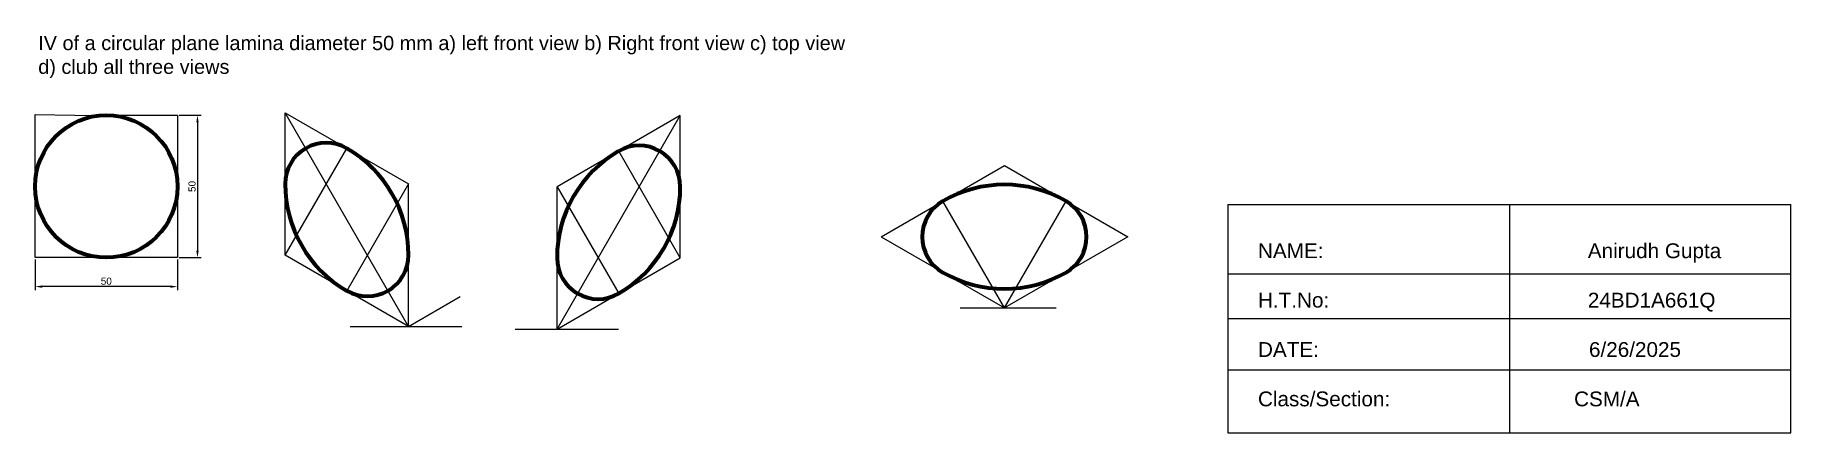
# Model space of a CAD drawing. Header units: millimetres. Extents: x 49 to 4311, y 158 to 1129.
# Drawn here: x 3021 to 3637, y 349 to 489 of the extents above; entities that cross this region are included whole.
import ezdxf

# ---------------------------------------------------------------- set-up
doc = ezdxf.new("R2010")
doc.units = ezdxf.units.MM
doc.header["$MEASUREMENT"] = 0
doc.header["$PDMODE"] = 34
doc.styles.get("Standard").update_dxf_attribs({"font": 'arial.ttf'})
doc.dimstyles.new('ISO-25', dxfattribs={"dimtxt": 2.5, "dimasz": 2.5, "dimexe": 1.25, "dimexo": 0.625, "dimtad": 1, "dimtxsty": 'Standard', "dimcen": 2.5, "dimadec": 0, "dimazin": 0, "dimtfac": 1, "dimtmove": 0, "dimatfit": 3, "dimfxl": 1, "dimarcsym": 0})

msp = doc.modelspace()

# ---------------------------------------------------------------- texts
at = {"attachment_point": 1}
for s, width, gutter_width, insert, char_height in [('IV of a circular plane lamina diameter 50 mm a) left front view b) Right front view c) top view d) club\\~all\\~three\\~views', 286.80786, 20, (3021.931, 488.755), 5), ('NAME:                                              Anirudh Gupta\\P\\PH.T.No:                                             24BD1A661Q\\P\\PDATE:                                               6/26/2025\\P\\PClass/Section:                                CSM/A', 175.89946, 12.5, (3450.28, 415.922), 5.2)]:
    msp.add_mtext_dynamic_manual_height_columns(s, width=width, gutter_width=gutter_width, heights=[0], dxfattribs=dict(at, insert=insert, char_height=char_height))

# ---------------------------------------------------------------- blocks, each defined once
blk = doc.blocks.new('*D14')
at = {"color": 0, "lineweight": -2, "transparency": 16777216}
for p, q in [((3071.47, 460.9), (3079.11, 460.9)), ((3077.86, 458.4), (3077.86, 413.4)), ((3071.47, 410.9), (3079.11, 410.9))]:
    blk.add_line(p, q, dxfattribs=at)
at = {"color": 0, "transparency": 16777216}
for points in [[(3077.44, 458.4), (3078.28, 458.4), (3077.86, 460.9)], [(3077.44, 413.4), (3078.28, 413.4), (3077.86, 410.9)]]:
    blk.add_solid(points, dxfattribs=at)
at = {"layer": 'Defpoints', "color": 0, "transparency": 16777216}
for p in [(3070.85, 460.9), (3070.85, 410.9), (3077.86, 410.9)]:
    blk.add_point(p, dxfattribs=at)
at = {"color": 0, "transparency": 16777216, "insert": (3075.96, 435.9), "char_height": 2.5, "attachment_point": 5, "rotation": 90}
blk.add_mtext('50', dxfattribs=at)
blk = doc.blocks.new('*D15')
at = {"color": 0, "lineweight": -2, "transparency": 16777216}
for p, q in [((3020.85, 410.28), (3020.85, 399.48)), ((3070.85, 410.28), (3070.85, 399.48)), ((3068.35, 400.73), (3023.35, 400.73))]:
    blk.add_line(p, q, dxfattribs=at)
at = {"color": 0, "transparency": 16777216}
for points in [[(3023.35, 401.15), (3023.35, 400.31), (3020.85, 400.73)], [(3068.35, 401.15), (3068.35, 400.31), (3070.85, 400.73)]]:
    blk.add_solid(points, dxfattribs=at)
at = {"layer": 'Defpoints', "color": 0, "transparency": 16777216}
for p in [(3020.85, 410.9), (3070.85, 410.9), (3020.85, 400.73)]:
    blk.add_point(p, dxfattribs=at)
at = {"color": 0, "transparency": 16777216, "insert": (3045.85, 402.63), "char_height": 2.5, "attachment_point": 5}
blk.add_mtext('50', dxfattribs=at)

# ---------------------------------------------------------------- dimensions: what is measured, and where the dimension line sits
dim = msp.add_linear_dim(base=(3077.861, 410.904), p1=(3070.846, 460.904), p2=(3070.846, 410.904), angle=90, dimstyle='ISO-25')
dim.commit()
dim.dimension.update_dxf_attribs({"geometry": '*D14', "text_midpoint": (3077.861, 435.904), "dimtype": 160})
dim = msp.add_linear_dim(base=(3020.846, 400.731), p1=(3070.846, 410.904), p2=(3020.846, 410.904), dimstyle='ISO-25')
dim.commit()
dim.dimension.update_dxf_attribs({"geometry": '*D15', "text_midpoint": (3045.846, 402.633)})

# ---------------------------------------------------------------- linework, layer by layer
for p, q in [((3020.846, 410.904), (3020.846, 461.213)), ((3020.846, 461.213), (3048.773, 460.732)), ((3045.846, 460.904), (3070.846, 460.904)), ((3070.846, 460.904), (3070.846, 410.904)), ((3108.662, 411.767), (3108.662, 461.767)), ((3108.662, 461.767), (3151.963, 436.767)), ((3151.963, 386.767), (3108.662, 461.767)), ((3247.422, 460.808), (3204.121, 435.808)), ((3204.121, 385.808), (3247.422, 460.808)), ((3247.422, 410.808), (3247.422, 460.808)), ((3108.662, 411.767), (3130.312, 449.267)), ((3247.422, 410.808), (3225.772, 448.308)), ((3317.93, 418.226), (3361.231, 443.226)), ((3361.231, 443.226), (3404.533, 418.226)), ((3151.963, 436.767), (3130.312, 399.267)), ((3151.963, 386.767), (3151.963, 436.767)), ((3204.121, 385.808), (3204.121, 435.808)), ((3204.121, 435.808), (3225.772, 398.308)), ((3361.231, 393.226), (3339.581, 430.726)), ((3361.231, 393.226), (3382.882, 430.726)), ((3439.751, 429.575), (3439.751, 349.387)), ((3439.751, 429.575), (3637.419, 429.575)), ((3538.585, 429.575), (3538.585, 349.387)), ((3637.419, 349.387), (3637.419, 429.575)), ((3317.93, 418.226), (3361.231, 393.226)), ((3404.533, 418.226), (3361.231, 393.226)), ((3070.846, 410.904), (3020.846, 410.904)), ((3151.963, 386.767), (3108.662, 411.767)), ((3204.121, 385.808), (3247.422, 410.808)), ((3204.121, 385.808), (3247.422, 410.808)), ((3439.751, 405.219), (3637.419, 405.219)), ((3151.963, 386.767), (3170.163, 397.275)), ((3345.731, 393.226), (3379.394, 393.226)), ((3439.751, 389.481), (3637.419, 389.481)), ((3131.425, 386.767), (3170.661, 386.767)), ((3189.417, 385.808), (3225.736, 385.808)), ((3439.751, 371.495), (3637.419, 371.495)), ((3439.751, 349.387), (3637.419, 349.387))]:
    msp.add_line(p, q)
at = {"lineweight": 90}
msp.add_circle((3045.846, 435.904), 25, dxfattribs=at)
at = {"lineweight": 80}
msp.add_arc((3123.096, 436.767), 14.434, 60, 180, dxfattribs=at)
at = {"lineweight": 90}
for centre, radius, start, end in [((3232.989, 435.808), 14.434, 0, 120), ((3108.662, 411.767), 43.301, 0, 60), ((3247.422, 410.808), 43.301, 120, 180), ((3151.963, 436.767), 43.301, 180, 240), ((3204.121, 435.808), 43.301, 300, 0), ((3361.231, 393.226), 43.301, 60, 120), ((3346.798, 418.226), 14.434, 120, 240), ((3375.665, 418.226), 14.434, 300, 60), ((3137.529, 411.767), 14.434, 240, 0), ((3218.555, 410.808), 14.434, 180, 300), ((3361.231, 443.226), 43.301, 240, 300)]:
    msp.add_arc(centre, radius, start, end, dxfattribs=at)
msp.add_arc((3108.662, 411.767), 43.301, 0, 60)

msp.set_redraw_order([(e.dxf.handle, doc.entitydb.next_handle()) for e in msp.query("TEXT MTEXT ATTDEF DIMENSION ARC_DIMENSION")])  # texts and dimensions are drawn at this point

doc.saveas('drawing.dxf')
